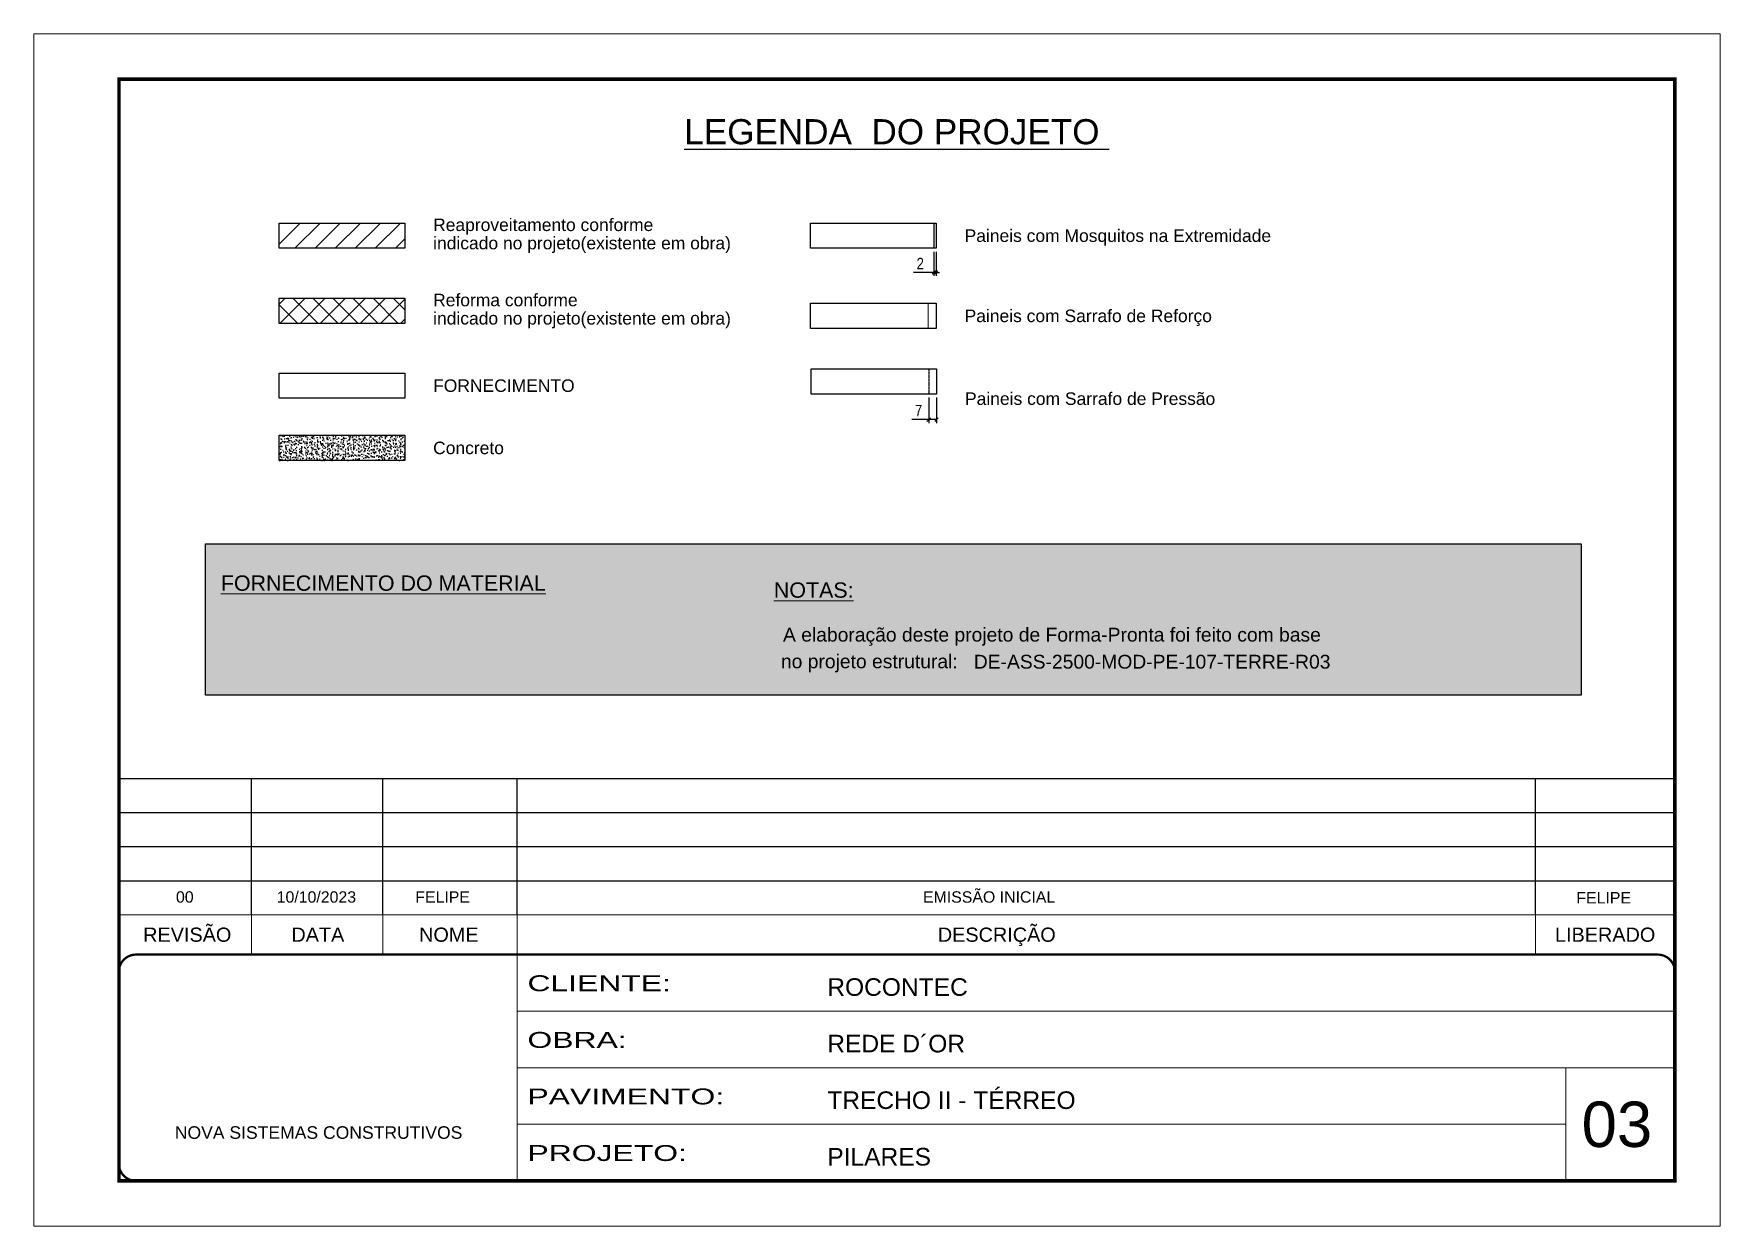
# Model space of a CAD drawing. Extents: x 1945 to 10875, y -3405 to 3369.
# Drawn here: x 5129 to 6614, y 1190 to 2240 of the extents above; entities that cross this region are included whole.
import ezdxf
from ezdxf.enums import TextEntityAlignment as Align

# ---------------------------------------------------------------- set-up
doc = ezdxf.new("R2010")
doc.units = 0
for name, pattern in [('CONTINUO', [0]), ('DASHED', [0.75, 0.5, -0.25]), ('HIDDEN', [0.375, 0.25, -0.125])]:
    doc.linetypes.add(name, pattern=pattern)
for name, color, linetype, lineweight in [('CARIMBO', 255, 'Continuous', 9), ('Folhas', 255, 'Continuous', 9), ('Hachura', 251, 'Continuous', 9), ('SARRAFO DE PRESSAO', 251, 'DASHED', 9)]:
    doc.layers.add(name, color=color, linetype=linetype, lineweight=lineweight)
for name, color, linetype in [('COTA', 241, 'Continuous'), ('cotas', 4, 'Continuous'), ('Painéis', 200, 'Continuous'), ('SARR_2.2x7', 40, 'Continuous')]:
    doc.layers.add(name, color=color, linetype=linetype)
doc.layers.add('Demarcação 2', color=254, linetype='Continuous', lineweight=9, true_color=0xe0e0e0)
doc.styles.add('ARIAL', font='arial.ttf')
doc.styles.add('COTA TECNICA-50', font='techl___.ttf', dxfattribs={"height": 10})
doc.styles.add('Tecnologia', font='')
doc.styles.get('Tecnologia').set_extended_font_data('Forgotten Futurist')
doc.dimstyles.new('COTA PAINEL-50', dxfattribs={"dimtxt": 10, "dimasz": 3, "dimexe": 3, "dimexo": 3, "dimgap": 3, "dimtad": 1, "dimdec": 1, "dimzin": 12, "dimdsep": 46, "dimtxsty": 'COTA TECNICA-50', "dimblk1": 'OBLIQUE', "dimblk2": 'OBLIQUE', "dimsah": 1, "dimcen": 0.9, "dimclrd": 4, "dimclre": 4, "dimclrt": 240, "dimadec": 1, "dimazin": 3, "dimtfac": 1, "dimtdec": 1, "dimtmove": 0, "dimatfit": 3, "dimfxl": 1, "dimtolj": 1, "dimtzin": 12, "dimarcsym": 0})

msp = doc.modelspace()

# ---------------------------------------------------------------- texts
at = {"color": 0, "linetype": 'Continuous', "ltscale": 5, "style": 'ARIAL'}
msp.add_text('%%ULEGENDA  DO PROJETO ', height=22.1184, dxfattribs=at).set_placement((5888.62, 2142.48), align=Align.CENTER)
at = {"style": 'ARIAL'}
for s, p in [('REVISÃO', (5263.89, 1446.54)), ('DESCRIÇÃO', (5976.67, 1446.54)), ('DATA', (5378.87, 1446.54)), ('NOME', (5494.22, 1446.54)), ('LIBERADO', (6512.35, 1446.54))]:
    msp.add_text(s, height=12.5, dxfattribs=at).set_placement(p, align=Align.MIDDLE_CENTER)
at = {"layer": 'CARIMBO', "style": 'ARIAL'}
for s, p in [('Reaproveitamento conforme ', (5480.37, 2071.57)), ('Paineis com Mosquitos na Extremidade', (5948.34, 2062)), ('indicado no projeto(existente em obra)', (5480.37, 2055.48)), ('Reforma conforme ', (5480.37, 2005.34)), ('indicado no projeto(existente em obra)', (5480.37, 1989.25)), ('Paineis com Sarrafo de Reforço', (5948.34, 1991.39)), ('FORNECIMENTO', (5480.37, 1929.96)), ('Paineis com Sarrafo de Pressão', (5948.71, 1918.5)), ('Concreto', (5480.37, 1875.15))]:
    msp.add_text(s, height=11, dxfattribs=at).set_placement(p, align=Align.MIDDLE_LEFT)
at = {"layer": 'CARIMBO', "color": 5, "style": 'ARIAL'}
for s, height, p in [('%%UFORNECIMENTO DO MATERIAL', 13.5, (5293.48, 1749.34)), ('%%UNOTAS:', 13.5, (5780.38, 1743.22)), ('  A elaboração deste projeto de Forma-Pronta foi feito com base', 12.15, (5779.02, 1704.61)), ('  no projeto estrutural:', 12.15, (5777.2, 1681.13))]:
    msp.add_text(s, height=height, dxfattribs=at).set_placement(p)
at = {"layer": 'CARIMBO', "color": 1, "style": 'ARIAL'}
msp.add_text('DE-ASS-2500-MOD-PE-107-TERRE-R03', height=12.15, dxfattribs=at).set_placement((5956.43, 1680.8))
at = {"layer": 'CARIMBO', "style": 'ARIAL'}
for s, p in [('10/10/2023', (5342.62, 1474.73)), ('EMISSÃO INICIAL', (5911.71, 1474.73)), ('00', (5253.97, 1474.73)), ('FELIPE', (5464.66, 1474.73))]:
    msp.add_text(s, height=10, dxfattribs=at).set_placement(p)
at = {"layer": 'CARIMBO', "color": 7, "style": 'ARIAL'}
msp.add_text('03', height=40, dxfattribs=at).set_placement((6491.62, 1259.6))
at = {"layer": 'CARIMBO', "style": 'ARIAL'}
msp.add_attdef('FELIPE', text='', height=10, dxfattribs=at).set_placement((6511.06, 1479.04), align=Align.MIDDLE_CENTER)

# ---------------------------------------------------------------- blocks, each defined once
blk = doc.blocks.new('_Oblique')
at = {"color": 0, "linetype": 'ByBlock', "lineweight": -2}
blk.add_line((-0.5, -0.5), (0.5, 0.5), dxfattribs=at)
blk = doc.blocks.new('*D288')
at = {"layer": 'cotas', "color": 4, "lineweight": -2, "transparency": 16777216}
for p, q in [((5921.3, 2047.9), (5921.3, 2026.5)), ((5923.3, 2047.9), (5923.3, 2026.5)), ((5921.3, 2029.5), (5903.2, 2029.5)), ((5923.3, 2029.5), (5921.3, 2029.5)), ((5923.3, 2029.5), (5926.3, 2029.5))]:
    blk.add_line(p, q, dxfattribs=at)
at = {"layer": 'Defpoints', "color": 0, "transparency": 16777216}
for p in [(5921.3, 2050.9), (5923.3, 2050.9), (5921.3, 2029.5)]:
    blk.add_point(p, dxfattribs=at)
at = {"layer": 'cotas', "color": 4, "lineweight": -2, "transparency": 16777216, "xscale": 3, "yscale": 3, "zscale": 3}
blk.add_blockref('_Oblique', (5921.3, 2029.5), dxfattribs=at)
at = {"layer": 'cotas', "color": 4, "lineweight": -2, "transparency": 16777216, "xscale": 3, "yscale": 3, "zscale": 3, "rotation": 180}
blk.add_blockref('_Oblique', (5923.3, 2029.5), dxfattribs=at)
at = {"layer": 'cotas', "color": 240, "transparency": 16777216, "insert": (5909.3, 2037.5), "char_height": 10, "attachment_point": 5, "style": 'COTA TECNICA-50'}
blk.add_mtext('\\A1;2', dxfattribs=at)
blk = doc.blocks.new('*D289')
at = {"layer": 'cotas', "color": 4, "lineweight": -2, "transparency": 16777216}
for p, q in [((5916.7, 1919.4), (5916.7, 1897)), ((5923.7, 1919.4), (5923.7, 1897)), ((5916.7, 1900), (5902, 1900)), ((5923.7, 1900), (5916.7, 1900))]:
    blk.add_line(p, q, dxfattribs=at)
at = {"layer": 'Defpoints', "color": 0, "transparency": 16777216}
for p in [(5916.7, 1922.4), (5923.7, 1922.4), (5916.7, 1900)]:
    blk.add_point(p, dxfattribs=at)
at = {"layer": 'cotas', "color": 4, "lineweight": -2, "transparency": 16777216, "xscale": 3, "yscale": 3, "zscale": 3, "rotation": 180}
blk.add_blockref('_Oblique', (5916.7, 1900), dxfattribs=at)
at = {"layer": 'cotas', "color": 4, "lineweight": -2, "transparency": 16777216, "xscale": 3, "yscale": 3, "zscale": 3}
blk.add_blockref('_Oblique', (5923.7, 1900), dxfattribs=at)
at = {"layer": 'cotas', "color": 240, "transparency": 16777216, "insert": (5907.8, 1908), "char_height": 10, "attachment_point": 5, "style": 'COTA TECNICA-50'}
blk.add_mtext('\\A1;7', dxfattribs=at)
blk = doc.blocks.new('9999999999')
at = {"color": 30, "linetype": 'CONTINUO'}
for p, q in [((98564.6, 34230.2), (98564.6, 34429.4)), ((98564.6, 34379.6), (99584, 34379.6)), ((98564.6, 34329.8), (99488, 34329.8)), ((99584, 34329.8), (99488, 34329.8)), ((99488, 34329.8), (99488, 34230.2)), ((98564.6, 34280), (99488, 34280))]:
    blk.add_line(p, q, dxfattribs=at)
at = {"color": 30, "linetype": 'CONTINUO', "const_width": 2}
blk.add_lwpolyline([(99584, 34230.2), (99584, 34414.4, 0.414214), (99569, 34429.4), (98229, 34429.4, 0.414214), (98214, 34414.4), (98214, 34245.2, 0.414214), (98229, 34230.2), (99584, 34230.2)], format="xyb", dxfattribs=at)
at = {"layer": 'Folhas'}
blk.add_lwpolyline([(98139, 34190.2), (99624, 34190.2), (99624, 35240.2), (98139, 35240.2)], close=True, dxfattribs=at)
at = {"layer": 'Folhas', "color": 30, "const_width": 3}
blk.add_lwpolyline([(98214, 34230.2), (99584, 34230.2), (99584, 35200.2), (98214, 35200.2)], close=True, dxfattribs=at)
at = {"color": 7, "linetype": 'Continuous', "ltscale": 5, "style": 'ARIAL'}
for s, height, p in [('ROCONTEC', 15.48, (98837.7, 34393.1)), ('REDE D´OR', 15.48, (98837.7, 34343.3)), ('TRECHO II - TÉRREO', 15.483, (98837.7, 34293.5)), ('NOVA SISTEMAS CONSTRUTIVOS', 11.059, (98263.2, 34267.2)), ('PILARES', 15.48, (98837.7, 34243.7))]:
    blk.add_text(s, height=height, dxfattribs=at).set_placement(p)
at = {"layer": 'Folhas', "color": 7, "style": 'Tecnologia', "width": 1.5}
for s, p in [('CLIENTE:', (98573.7, 34397.2)), ('OBRA:', (98573.7, 34347.3)), ('PAVIMENTO:', (98573.7, 34297.5)), ('PROJETO:', (98573.7, 34247.7))]:
    blk.add_text(s, height=14, dxfattribs=at).set_placement(p)

# ---------------------------------------------------------------- dimensions: what is measured, and where the dimension line sits
at = {"layer": 'cotas'}
for base, p1, p2, picture, middle in [((5921.34, 2029.45), (5923.34, 2050.87), (5921.34, 2050.87), '*D288', (5909.29, 2037.45)), ((5916.71, 1899.96), (5923.71, 1922.44), (5916.71, 1922.44), '*D289', (5907.84, 1908.03))]:
    dim = msp.add_linear_dim(base=base, p1=p1, p2=p2, dimstyle='COTA PAINEL-50', dxfattribs=at)
    dim.commit()
    dim.dimension.update_dxf_attribs({"geometry": picture, "text_midpoint": middle})

# ---------------------------------------------------------------- hatches: boundary and pattern name
at = {"layer": 'COTA', "linetype": 'ByBlock'}
h = msp.add_hatch(dxfattribs=at)
h.set_pattern_fill('AR-CONC', color=256, scale=0.9, style=0)
h.set_pattern_definition([(50, (-93010.2714, -33000.4053), (6.45534164, -0.56476921), [0.675, -7.425]), (355, (-93010.2714, -33000.4053), (-1.248762, 6.7697292), [0.54, -5.94]), (100.4514445, (-93009.7335, -33000.4524), (5.20657962, 6.20495992), [0.57366173, -6.310279]), (46.1842, (-93010.2714, -32998.605), (9.605172, -1.4896735), [1.0125, -11.1375]), (96.635635, (-93009.471, -32998.7295), (8.4119575, 8.7670674), [0.8604931, -9.4654238]), (351.184164, (-93010.271, -32998.605), (8.4119575, 8.7670674), [0.81, -8.91]), (21, (-93009.3714, -32999.0553), (5.37216347, -3.62357002), [0.675, -7.425]), (326, (-93009.3714, -32999.0553), (2.189838, 6.5263504), [0.54, -5.94]), (71.451445, (-93008.924, -32999.357), (7.5620014, 2.90278038), [0.5736617, -6.310279]), (37.5, (-93010.2714, -33000.4053), (0.1094387, 2.996044684), [0, -5.868, 0, -6.03, 0, -5.9625]), (7.5, (-93010.2714, -33000.4053), (2.36762584, 3.54970541), [0, -3.438, 0, -5.733, 0, -2.2725]), (327.5, (-93012.2784, -33000.4053), (4.804401926, -0.202993846), [0, -2.25, 0, -7.02, 0, -9.315]), (317.5, (-93013.1784, -33000.4053), (5.24867552, 0.90094484), [0, -2.925, 0, -4.662, 0, -6.615])])
h.paths.add_polyline_path([(5455.37, 1864.03), (5455.37, 1886.28), (5344.81, 1886.28), (5344.81, 1864.03)])
at = {"layer": 'Demarcação 2'}
h = msp.add_hatch(color=8, dxfattribs=at)
h.set_gradient(color1=(112, 112, 112), one_color=1, tint=1, name='SPHERICAL')
h.paths.add_polyline_path([(5280.05, 1790.56), (6491.31, 1790.56), (6491.31, 1657.54), (5280.05, 1657.54)])
at = {"layer": 'Hachura', "linetype": 'ByBlock'}
h = msp.add_hatch(dxfattribs=at)
h.set_pattern_fill('ANSI31', color=256, scale=100)
h.set_pattern_definition([(45, (-111805.322, -33000.405), (-8.8388348, 8.8388348), [])])
h.paths.add_polyline_path([(5455.37, 2073.12), (5344.81, 2073.12), (5344.81, 2050.87), (5455.37, 2050.87)])
h = msp.add_hatch(dxfattribs=at)
h.set_pattern_fill('ANSI37', color=256, scale=100)
h.set_pattern_definition([(45, (-111805.322, -33000.405), (-8.8388348, 8.8388348), []), (135, (-111805.322, -33000.405), (-8.8388348, -8.8388348), [])])
h.paths.add_polyline_path([(5455.37, 2006.89), (5344.81, 2006.89), (5344.81, 1984.64), (5455.37, 1984.64)])

# ---------------------------------------------------------------- linework, layer by layer
at = {"color": 30}
for p, q in [((5203.71, 1584.04), (6573.71, 1584.04)), ((5320.47, 1464.04), (5320.47, 1584.04)), ((5436.13, 1464.04), (5436.13, 1584.04)), ((5554.29, 1464.04), (5554.29, 1584.04)), ((6451.05, 1464.04), (6451.05, 1584.04)), ((5203.71, 1554.04), (6573.71, 1554.04)), ((5203.71, 1524.04), (6573.71, 1524.04)), ((5203.71, 1494.04), (6573.71, 1494.04))]:
    msp.add_line(p, q, dxfattribs=at)
msp.add_lwpolyline([(5280.05, 1790.56), (6491.31, 1790.56), (6491.31, 1657.54), (5280.05, 1657.54)], close=True, dxfattribs=at)
at = {"color": 30, "const_width": 1}
for points in [[(5203.71, 1464.04), (6573.71, 1464.04)], [(5320.47, 1464.04), (5320.47, 1429.04)], [(5436.13, 1464.04), (5436.13, 1429.04)], [(5554.29, 1464.04), (5554.29, 1429.04)], [(6451.05, 1464.04), (6451.05, 1429.04)]]:
    msp.add_lwpolyline(points, dxfattribs=at)
at = {"layer": 'COTA', "linetype": 'ByBlock'}
msp.add_lwpolyline([(5344.81, 1886.28), (5455.37, 1886.28), (5455.37, 1864.03), (5344.81, 1864.03)], close=True, dxfattribs=at)
at = {"layer": 'Painéis'}
msp.add_line((5921.34, 2073.12), (5921.34, 2050.87), dxfattribs=at)
for points in [[(5344.81, 2073.12), (5455.37, 2073.12), (5455.37, 2050.87), (5344.81, 2050.87)], [(5812.78, 2073.12), (5923.34, 2073.12), (5923.34, 2050.87), (5812.78, 2050.87)], [(5344.81, 2006.89), (5455.37, 2006.89), (5455.37, 1984.64), (5344.81, 1984.64)], [(5812.78, 2002.52), (5923.34, 2002.52), (5923.34, 1980.27), (5812.78, 1980.27)], [(5344.81, 1941.08), (5455.37, 1941.08), (5455.37, 1918.83), (5344.81, 1918.83)], [(5813.14, 1944.69), (5923.71, 1944.69), (5923.71, 1922.44), (5813.14, 1922.44)]]:
    msp.add_lwpolyline(points, close=True, dxfattribs=at)
at = {"layer": 'SARR_2.2x7', "linetype": 'HIDDEN'}
msp.add_line((5916.71, 1944.69), (5916.71, 1922.44), dxfattribs=at)
at = {"layer": 'SARRAFO DE PRESSAO'}
for p, q in [((5916.34, 2002.52), (5919.84, 2002.52)), ((5916.34, 2002.52), (5916.34, 1980.27)), ((5923.34, 2002.52), (5919.84, 2002.52)), ((5923.34, 2002.52), (5923.34, 1980.27)), ((5916.34, 1980.27), (5919.84, 1980.27)), ((5923.34, 1980.27), (5919.84, 1980.27))]:
    msp.add_line(p, q, dxfattribs=at)

# ---------------------------------------------------------------- block references
at = {"layer": 'SARRAFO DE PRESSAO', "color": 6, "linetype": 'ByBlock'}
msp.add_blockref('9999999999', (-93010.27, -33000.41), dxfattribs=at)

msp.set_redraw_order([(e.dxf.handle, doc.entitydb.next_handle()) for e in msp.query("TEXT MTEXT ATTDEF DIMENSION ARC_DIMENSION")])  # texts and dimensions are drawn at this point

doc.saveas('drawing.dxf')
